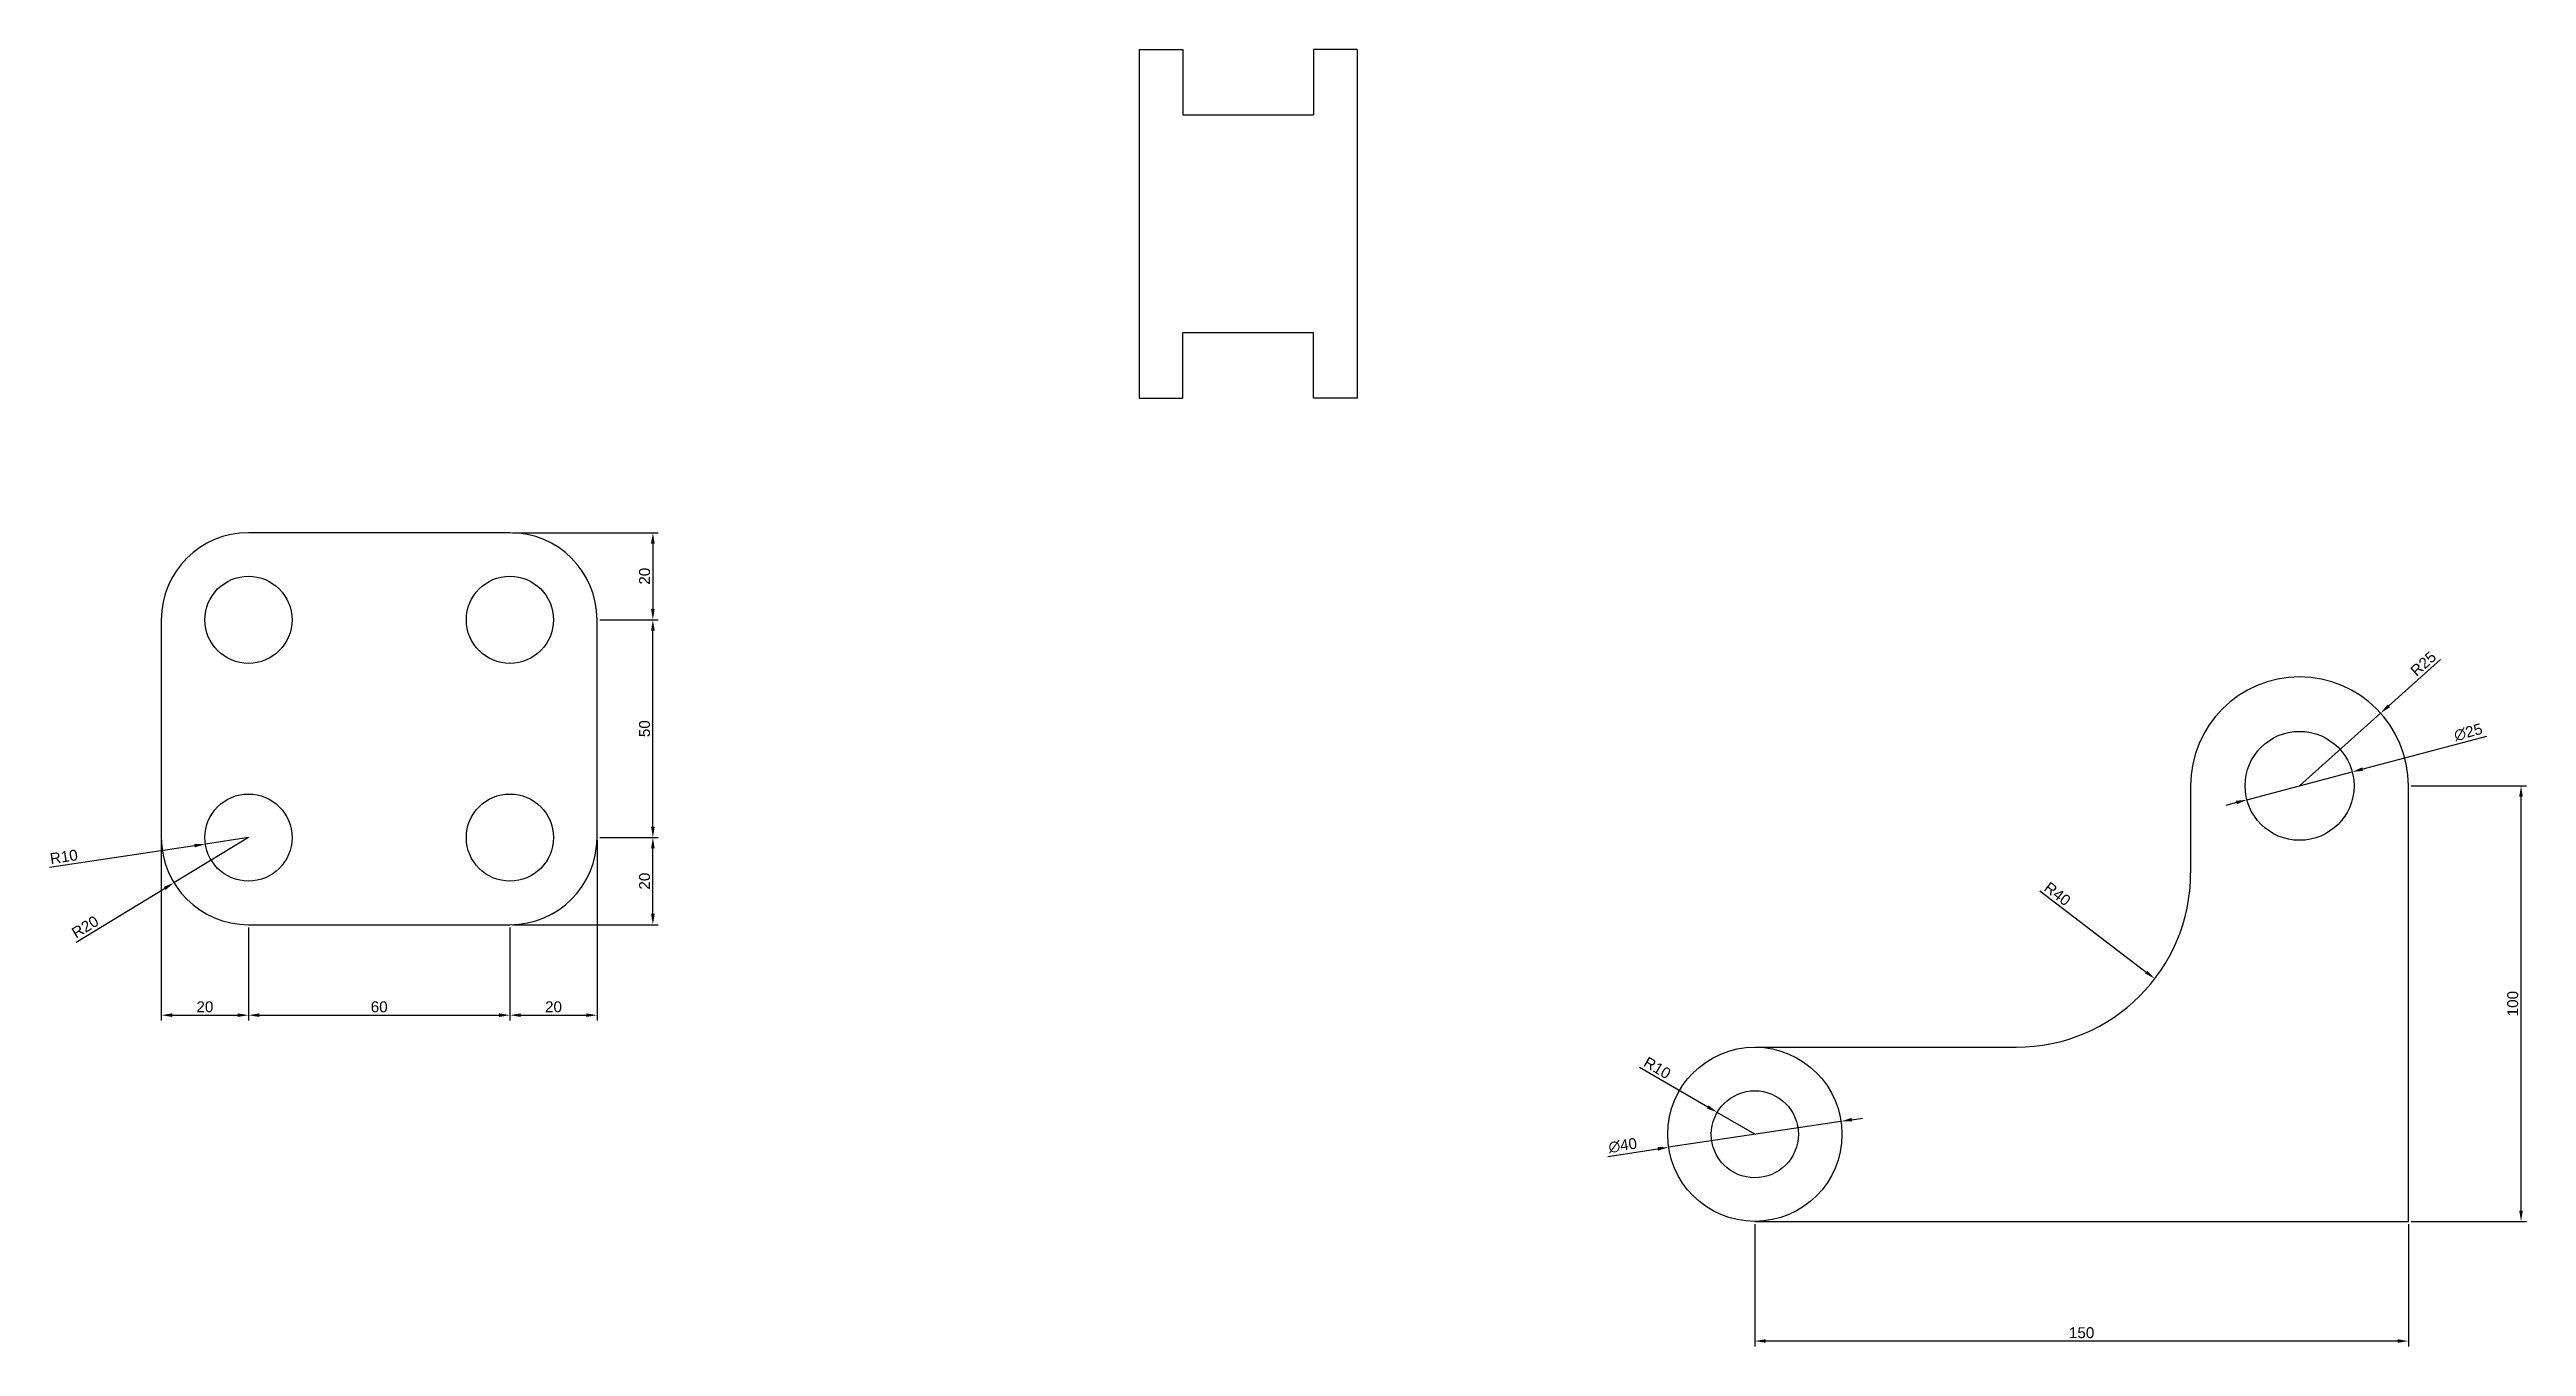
# Model space of a CAD drawing. Header units: millimetres. Extents: x 409 to 1325, y 477 to 1282.
# Drawn here: x 757 to 1325, y 984 to 1282 of the extents above; entities that cross this region are included whole.
import ezdxf

# ---------------------------------------------------------------- set-up
doc = ezdxf.new("R2010")
doc.units = ezdxf.units.MM
doc.styles.get("Standard").update_dxf_attribs({"font": 'arial.ttf'})
doc.dimstyles.new('ISO-25', dxfattribs={"dimtxt": 2.5, "dimasz": 2.5, "dimexe": 1.25, "dimexo": 0.625, "dimtad": 1, "dimtxsty": 'Standard', "dimcen": 2.5, "dimadec": 0, "dimazin": 0, "dimtfac": 1, "dimtmove": 0, "dimatfit": 3, "dimfxl": 1, "dimarcsym": 0})

msp = doc.modelspace()

# ---------------------------------------------------------------- blocks, each defined once
blk = doc.blocks.new('*D1')
at = {"color": 0, "lineweight": -2, "transparency": 16777216}
for p, q in [((1121.65, 1048.4), (1137.31, 1039.27)), ((1148.1, 1032.97), (1139.47, 1038.01))]:
    blk.add_line(p, q, dxfattribs=at)
at = {"color": 0, "transparency": 16777216}
blk.add_solid([(1137.52, 1039.63), (1137.1, 1038.91), (1139.47, 1038.01)], dxfattribs=at)
at = {"layer": 'Defpoints', "color": 0, "transparency": 16777216}
for p in [(1139.47, 1038.01), (1148.1, 1032.97)]:
    blk.add_point(p, dxfattribs=at)
at = {"color": 0, "transparency": 16777216, "insert": (1125.72, 1048.22), "char_height": 2.5, "attachment_point": 5, "rotation": 329.7569}
blk.add_mtext('R10', dxfattribs=at)
blk = doc.blocks.new('*D2')
at = {"color": 0, "lineweight": -2, "transparency": 16777216}
for p, q in [((1167.88, 1035.95), (1128.33, 1030)), ((1170.35, 1036.32), (1172.83, 1036.69)), ((1114.35, 1027.89), (1125.86, 1029.62))]:
    blk.add_line(p, q, dxfattribs=at)
at = {"color": 0, "transparency": 16777216}
for points in [[(1170.29, 1036.73), (1170.42, 1035.91), (1167.88, 1035.95)], [(1125.79, 1030.04), (1125.92, 1029.21), (1128.33, 1030)]]:
    blk.add_solid(points, dxfattribs=at)
at = {"layer": 'Defpoints', "color": 0, "transparency": 16777216}
for p in [(1167.88, 1035.95), (1128.33, 1030)]:
    blk.add_point(p, dxfattribs=at)
at = {"color": 0, "transparency": 16777216, "insert": (1117.79, 1030.41), "char_height": 2.5, "attachment_point": 5, "rotation": 8.5529}
blk.add_mtext('∅40', dxfattribs=at)
blk = doc.blocks.new('*D3')
at = {"color": 0, "lineweight": -2, "transparency": 16777216}
for p, q in [((1315.98, 1124.33), (1287.6, 1116.81)), ((1261.02, 1109.77), (1285.19, 1116.17)), ((1258.61, 1109.13), (1256.19, 1108.49))]:
    blk.add_line(p, q, dxfattribs=at)
at = {"color": 0, "transparency": 16777216}
for points in [[(1287.5, 1117.22), (1287.71, 1116.41), (1285.19, 1116.17)], [(1258.5, 1109.53), (1258.71, 1108.73), (1261.02, 1109.77)]]:
    blk.add_solid(points, dxfattribs=at)
at = {"layer": 'Defpoints', "color": 0, "transparency": 16777216}
for p in [(1285.19, 1116.17), (1261.02, 1109.77)]:
    blk.add_point(p, dxfattribs=at)
at = {"color": 0, "transparency": 16777216, "insert": (1311.82, 1125.27), "char_height": 2.5, "attachment_point": 5, "rotation": 14.8424}
blk.add_mtext('∅25', dxfattribs=at)
blk = doc.blocks.new('*D4')
at = {"color": 0, "lineweight": -2, "transparency": 16777216}
for p, q in [((1305.48, 1142), (1293.58, 1131.33)), ((1273.1, 1112.97), (1291.72, 1129.66))]:
    blk.add_line(p, q, dxfattribs=at)
at = {"color": 0, "transparency": 16777216}
blk.add_solid([(1293.3, 1131.64), (1293.86, 1131.02), (1291.72, 1129.66)], dxfattribs=at)
at = {"layer": 'Defpoints', "color": 0, "transparency": 16777216}
for p in [(1291.72, 1129.66), (1273.1, 1112.97)]:
    blk.add_point(p, dxfattribs=at)
at = {"color": 0, "transparency": 16777216, "insert": (1301.51, 1141), "char_height": 2.5, "attachment_point": 5, "rotation": 41.8816}
blk.add_mtext('R25', dxfattribs=at)
blk = doc.blocks.new('*D5')
at = {"color": 0, "lineweight": -2, "transparency": 16777216}
blk.add_line((1213.53, 1088.83), (1237.91, 1070.22), dxfattribs=at)
at = {"color": 0, "transparency": 16777216}
blk.add_solid([(1238.17, 1070.55), (1237.66, 1069.89), (1239.9, 1068.7)], dxfattribs=at)
at = {"layer": 'Defpoints', "color": 0, "transparency": 16777216}
for p in [(1208.1, 1092.97), (1239.9, 1068.7)]:
    blk.add_point(p, dxfattribs=at)
at = {"color": 0, "transparency": 16777216, "insert": (1217.55, 1088.15), "char_height": 2.5, "attachment_point": 5, "rotation": 322.6443}
blk.add_mtext('R40', dxfattribs=at)
blk = doc.blocks.new('*D6')
at = {"color": 0, "lineweight": -2, "transparency": 16777216}
for p, q in [((1148.1, 1012.35), (1148.1, 984.26)), ((1298.1, 1012.35), (1298.1, 984.26)), ((1295.6, 985.51), (1150.6, 985.51))]:
    blk.add_line(p, q, dxfattribs=at)
at = {"color": 0, "transparency": 16777216}
for points in [[(1150.6, 985.93), (1150.6, 985.1), (1148.1, 985.51)], [(1295.6, 985.93), (1295.6, 985.1), (1298.1, 985.51)]]:
    blk.add_solid(points, dxfattribs=at)
at = {"layer": 'Defpoints', "color": 0, "transparency": 16777216}
for p in [(1148.1, 1012.97), (1298.1, 1012.97), (1148.1, 985.51)]:
    blk.add_point(p, dxfattribs=at)
at = {"color": 0, "transparency": 16777216, "insert": (1223.1, 987.42), "char_height": 2.5, "attachment_point": 5}
blk.add_mtext('150', dxfattribs=at)
blk = doc.blocks.new('*D7')
at = {"color": 0, "lineweight": -2, "transparency": 16777216}
for p, q in [((1298.73, 1112.97), (1325.18, 1112.97)), ((1323.93, 1015.47), (1323.93, 1110.47)), ((1298.73, 1012.97), (1325.18, 1012.97))]:
    blk.add_line(p, q, dxfattribs=at)
at = {"color": 0, "transparency": 16777216}
for points in [[(1323.51, 1110.47), (1324.35, 1110.47), (1323.93, 1112.97)], [(1323.51, 1015.47), (1324.35, 1015.47), (1323.93, 1012.97)]]:
    blk.add_solid(points, dxfattribs=at)
at = {"layer": 'Defpoints', "color": 0, "transparency": 16777216}
for p in [(1298.1, 1112.97), (1323.93, 1112.97), (1298.1, 1012.97)]:
    blk.add_point(p, dxfattribs=at)
at = {"color": 0, "transparency": 16777216, "insert": (1322.03, 1062.97), "char_height": 2.5, "attachment_point": 5, "rotation": 90}
blk.add_mtext('100', dxfattribs=at)
blk = doc.blocks.new('*D8')
at = {"color": 0, "lineweight": -2, "transparency": 16777216}
for p, q in [((802.43, 1080.46), (802.43, 1059.07)), ((862.43, 1080.46), (862.43, 1059.07)), ((804.93, 1060.32), (859.93, 1060.32))]:
    blk.add_line(p, q, dxfattribs=at)
at = {"color": 0, "transparency": 16777216}
for points in [[(804.93, 1060.74), (804.93, 1059.91), (802.43, 1060.32)], [(859.93, 1060.74), (859.93, 1059.91), (862.43, 1060.32)]]:
    blk.add_solid(points, dxfattribs=at)
at = {"layer": 'Defpoints', "color": 0, "transparency": 16777216}
for p in [(802.43, 1081.09), (862.43, 1081.09), (862.43, 1060.32)]:
    blk.add_point(p, dxfattribs=at)
at = {"color": 0, "transparency": 16777216, "insert": (832.43, 1062.23), "char_height": 2.5, "attachment_point": 5}
blk.add_mtext('60', dxfattribs=at)
blk = doc.blocks.new('*D9')
at = {"color": 0, "lineweight": -2, "transparency": 16777216}
for p, q in [((782.43, 1100.46), (782.43, 1059.07)), ((802.43, 1080.46), (802.43, 1059.07)), ((784.93, 1060.32), (799.93, 1060.32))]:
    blk.add_line(p, q, dxfattribs=at)
at = {"color": 0, "transparency": 16777216}
for points in [[(784.93, 1060.74), (784.93, 1059.91), (782.43, 1060.32)], [(799.93, 1060.74), (799.93, 1059.91), (802.43, 1060.32)]]:
    blk.add_solid(points, dxfattribs=at)
at = {"layer": 'Defpoints', "color": 0, "transparency": 16777216}
for p in [(782.43, 1101.09), (802.43, 1081.09), (802.43, 1060.32)]:
    blk.add_point(p, dxfattribs=at)
at = {"color": 0, "transparency": 16777216, "insert": (792.43, 1062.23), "char_height": 2.5, "attachment_point": 5}
blk.add_mtext('20', dxfattribs=at)
blk = doc.blocks.new('*D10')
at = {"color": 0, "lineweight": -2, "transparency": 16777216}
for p, q in [((882.43, 1100.46), (882.43, 1059.07)), ((862.43, 1080.46), (862.43, 1059.07)), ((864.93, 1060.32), (879.93, 1060.32))]:
    blk.add_line(p, q, dxfattribs=at)
at = {"color": 0, "transparency": 16777216}
for points in [[(864.93, 1060.74), (864.93, 1059.91), (862.43, 1060.32)], [(879.93, 1060.74), (879.93, 1059.91), (882.43, 1060.32)]]:
    blk.add_solid(points, dxfattribs=at)
at = {"layer": 'Defpoints', "color": 0, "transparency": 16777216}
for p in [(882.43, 1101.09), (862.43, 1081.09), (882.43, 1060.32)]:
    blk.add_point(p, dxfattribs=at)
at = {"color": 0, "transparency": 16777216, "insert": (872.43, 1062.23), "char_height": 2.5, "attachment_point": 5}
blk.add_mtext('20', dxfattribs=at)
blk = doc.blocks.new('*D11')
at = {"color": 0, "lineweight": -2, "transparency": 16777216}
for p, q in [((802.43, 1101.09), (785.33, 1090.72)), ((762.86, 1077.09), (783.19, 1089.42))]:
    blk.add_line(p, q, dxfattribs=at)
at = {"color": 0, "transparency": 16777216}
blk.add_solid([(782.97, 1089.78), (783.41, 1089.06), (785.33, 1090.72)], dxfattribs=at)
at = {"layer": 'Defpoints', "color": 0, "transparency": 16777216}
for p in [(802.43, 1101.09), (785.33, 1090.72)]:
    blk.add_point(p, dxfattribs=at)
at = {"color": 0, "transparency": 16777216, "insert": (764.95, 1080.58), "char_height": 2.5, "attachment_point": 5, "rotation": 31.2344}
blk.add_mtext('R20', dxfattribs=at)
blk = doc.blocks.new('*D12')
at = {"color": 0, "lineweight": -2, "transparency": 16777216}
for p, q in [((756.78, 1094.27), (790.07, 1099.24)), ((802.43, 1101.09), (792.54, 1099.61))]:
    blk.add_line(p, q, dxfattribs=at)
at = {"color": 0, "transparency": 16777216}
blk.add_solid([(790.01, 1099.65), (790.13, 1098.83), (792.54, 1099.61)], dxfattribs=at)
at = {"layer": 'Defpoints', "color": 0, "transparency": 16777216}
for p in [(792.54, 1099.61), (802.43, 1101.09)]:
    blk.add_point(p, dxfattribs=at)
at = {"color": 0, "transparency": 16777216, "insert": (760.06, 1096.68), "char_height": 2.5, "attachment_point": 5, "rotation": 8.4996}
blk.add_mtext('R10', dxfattribs=at)
blk = doc.blocks.new('*D13')
at = {"color": 0, "lineweight": -2, "transparency": 16777216}
for p, q in [((883.05, 1151.09), (896.48, 1151.09)), ((895.23, 1103.59), (895.23, 1148.59)), ((883.05, 1101.09), (896.48, 1101.09))]:
    blk.add_line(p, q, dxfattribs=at)
at = {"color": 0, "transparency": 16777216}
for points in [[(894.81, 1148.59), (895.65, 1148.59), (895.23, 1151.09)], [(894.81, 1103.59), (895.65, 1103.59), (895.23, 1101.09)]]:
    blk.add_solid(points, dxfattribs=at)
at = {"layer": 'Defpoints', "color": 0, "transparency": 16777216}
for p in [(882.43, 1151.09), (895.23, 1151.09), (882.43, 1101.09)]:
    blk.add_point(p, dxfattribs=at)
at = {"color": 0, "transparency": 16777216, "insert": (893.33, 1126.09), "char_height": 2.5, "attachment_point": 5, "rotation": 90}
blk.add_mtext('50', dxfattribs=at)
blk = doc.blocks.new('*D14')
at = {"color": 0, "lineweight": -2, "transparency": 16777216}
for p, q in [((883.05, 1101.09), (896.48, 1101.09)), ((895.23, 1083.59), (895.23, 1098.59)), ((863.05, 1081.09), (896.48, 1081.09))]:
    blk.add_line(p, q, dxfattribs=at)
at = {"color": 0, "transparency": 16777216}
for points in [[(894.81, 1098.59), (895.65, 1098.59), (895.23, 1101.09)], [(894.81, 1083.59), (895.65, 1083.59), (895.23, 1081.09)]]:
    blk.add_solid(points, dxfattribs=at)
at = {"layer": 'Defpoints', "color": 0, "transparency": 16777216}
for p in [(882.43, 1101.09), (895.23, 1101.09), (862.43, 1081.09)]:
    blk.add_point(p, dxfattribs=at)
at = {"color": 0, "transparency": 16777216, "insert": (893.33, 1091.09), "char_height": 2.5, "attachment_point": 5, "rotation": 90}
blk.add_mtext('20', dxfattribs=at)
blk = doc.blocks.new('*D15')
at = {"color": 0, "lineweight": -2, "transparency": 16777216}
for p, q in [((863.05, 1171.09), (896.48, 1171.09)), ((895.23, 1168.59), (895.23, 1153.59)), ((883.05, 1151.09), (896.48, 1151.09))]:
    blk.add_line(p, q, dxfattribs=at)
at = {"color": 0, "transparency": 16777216}
for points in [[(894.81, 1168.59), (895.65, 1168.59), (895.23, 1171.09)], [(894.81, 1153.59), (895.65, 1153.59), (895.23, 1151.09)]]:
    blk.add_solid(points, dxfattribs=at)
at = {"layer": 'Defpoints', "color": 0, "transparency": 16777216}
for p in [(862.43, 1171.09), (882.43, 1151.09), (895.23, 1151.09)]:
    blk.add_point(p, dxfattribs=at)
at = {"color": 0, "transparency": 16777216, "insert": (893.33, 1161.09), "char_height": 2.5, "attachment_point": 5, "rotation": 90}
blk.add_mtext('20', dxfattribs=at)

# ---------------------------------------------------------------- dimensions: what is measured, and where the dimension line sits
for base, p1, p2, picture, middle in [((895.231, 1151.088), (862.43, 1171.088), (882.43, 1151.088), '*D15', (893.33, 1161.088)), ((895.231, 1151.088), (882.43, 1101.088), (882.43, 1151.088), '*D13', (893.33, 1126.088)), ((1323.931, 1112.971), (1298.105, 1012.971), (1298.105, 1112.971), '*D7', (1322.029, 1062.971)), ((895.231, 1101.088), (862.43, 1081.088), (882.43, 1101.088), '*D14', (893.33, 1091.088))]:
    dim = msp.add_linear_dim(base=base, p1=p1, p2=p2, angle=90, dimstyle='ISO-25')
    dim.commit()
    dim.dimension.update_dxf_attribs({"geometry": picture, "text_midpoint": middle})
for center, mpoint, picture, middle in [((1273.105, 1112.971), (1291.718, 1129.661), '*D4', (1302.781, 1139.58)), ((802.43, 1101.088), (792.539, 1099.61), '*D12', (760.346, 1094.799)), ((802.43, 1101.088), (785.329, 1090.717), '*D11', (765.94, 1078.959)), ((1208.105, 1092.971), (1239.9, 1068.7), '*D5', (1216.397, 1086.641)), ((1148.105, 1032.971), (1139.466, 1038.008), '*D1', (1124.764, 1046.579))]:
    dim = msp.add_radius_dim(center=center, mpoint=mpoint, dimstyle='ISO-25')
    dim.commit()
    dim.dimension.update_dxf_attribs({"geometry": picture, "text_midpoint": middle, "dimtype": 164})
for p1, p2, picture, middle in [((1261.022, 1109.769), (1285.188, 1116.173), '*D3', (1312.326, 1123.365)), ((1167.882, 1035.945), (1128.327, 1029.996), '*D2', (1118.083, 1028.456))]:
    dim = msp.add_diameter_dim_2p(p1=p1, p2=p2, dimstyle='ISO-25')
    dim.commit()
    dim.dimension.update_dxf_attribs({"geometry": picture, "text_midpoint": middle, "dimtype": 163})
for base, p1, p2, picture, middle in [((802.43, 1060.324), (782.43, 1101.088), (802.43, 1081.088), '*D9', (792.43, 1062.225)), ((882.43, 1060.324), (862.43, 1081.088), (882.43, 1101.088), '*D10', (872.43, 1062.225)), ((862.43, 1060.324), (802.43, 1081.088), (862.43, 1081.088), '*D8', (832.43, 1062.225)), ((1148.105, 985.515), (1298.105, 1012.971), (1148.105, 1012.971), '*D6', (1223.105, 987.416))]:
    dim = msp.add_linear_dim(base=base, p1=p1, p2=p2, dimstyle='ISO-25')
    dim.commit()
    dim.dimension.update_dxf_attribs({"geometry": picture, "text_midpoint": middle})

# ---------------------------------------------------------------- linework, layer by layer
for p, q in [((1006.843, 1282.005), (1016.843, 1282.005)), ((1006.843, 1282.005), (1006.843, 1202.005)), ((1006.843, 1282.005), (1006.843, 1202.005)), ((1016.843, 1282.005), (1016.843, 1267.005)), ((1056.843, 1282.005), (1046.843, 1282.005)), ((1046.843, 1282.005), (1046.843, 1267.005)), ((1056.843, 1282.005), (1056.843, 1202.005)), ((1016.843, 1267.005), (1046.843, 1267.005)), ((1016.843, 1202.005), (1016.843, 1217.005)), ((1016.843, 1217.005), (1046.843, 1217.005)), ((1046.843, 1202.005), (1046.843, 1217.005)), ((1006.843, 1202.005), (1016.843, 1202.005)), ((1056.843, 1202.005), (1046.843, 1202.005)), ((862.43, 1171.088), (802.43, 1171.088)), ((782.43, 1151.088), (782.43, 1101.088)), ((882.43, 1101.088), (882.43, 1151.088)), ((1248.105, 1112.971), (1248.105, 1092.971)), ((1298.105, 1012.971), (1298.105, 1112.971)), ((802.43, 1081.088), (862.43, 1081.088)), ((1148.105, 1052.971), (1208.105, 1052.971)), ((1148.105, 1012.971), (1298.105, 1012.971))]:
    msp.add_line(p, q)
for centre, radius in [((802.43, 1151.088), 10), ((862.43, 1151.088), 10), ((1273.105, 1112.971), 12.5), ((802.43, 1101.088), 10), ((862.43, 1101.088), 10), ((1148.105, 1032.971), 20), ((1148.105, 1032.971), 10)]:
    msp.add_circle(centre, radius)
for centre, radius, start, end in [((802.43, 1151.088), 20, 90, 180), ((862.43, 1151.088), 20, 0, 90), ((1273.105, 1112.971), 25, 0, 180), ((802.43, 1101.088), 20, 180, 270), ((862.43, 1101.088), 20, 270, 0), ((1208.105, 1092.971), 40, 270, 0)]:
    msp.add_arc(centre, radius, start, end)

msp.set_redraw_order([(e.dxf.handle, doc.entitydb.next_handle()) for e in msp.query("TEXT MTEXT ATTDEF DIMENSION ARC_DIMENSION")])  # texts and dimensions are drawn at this point

doc.saveas('drawing.dxf')
